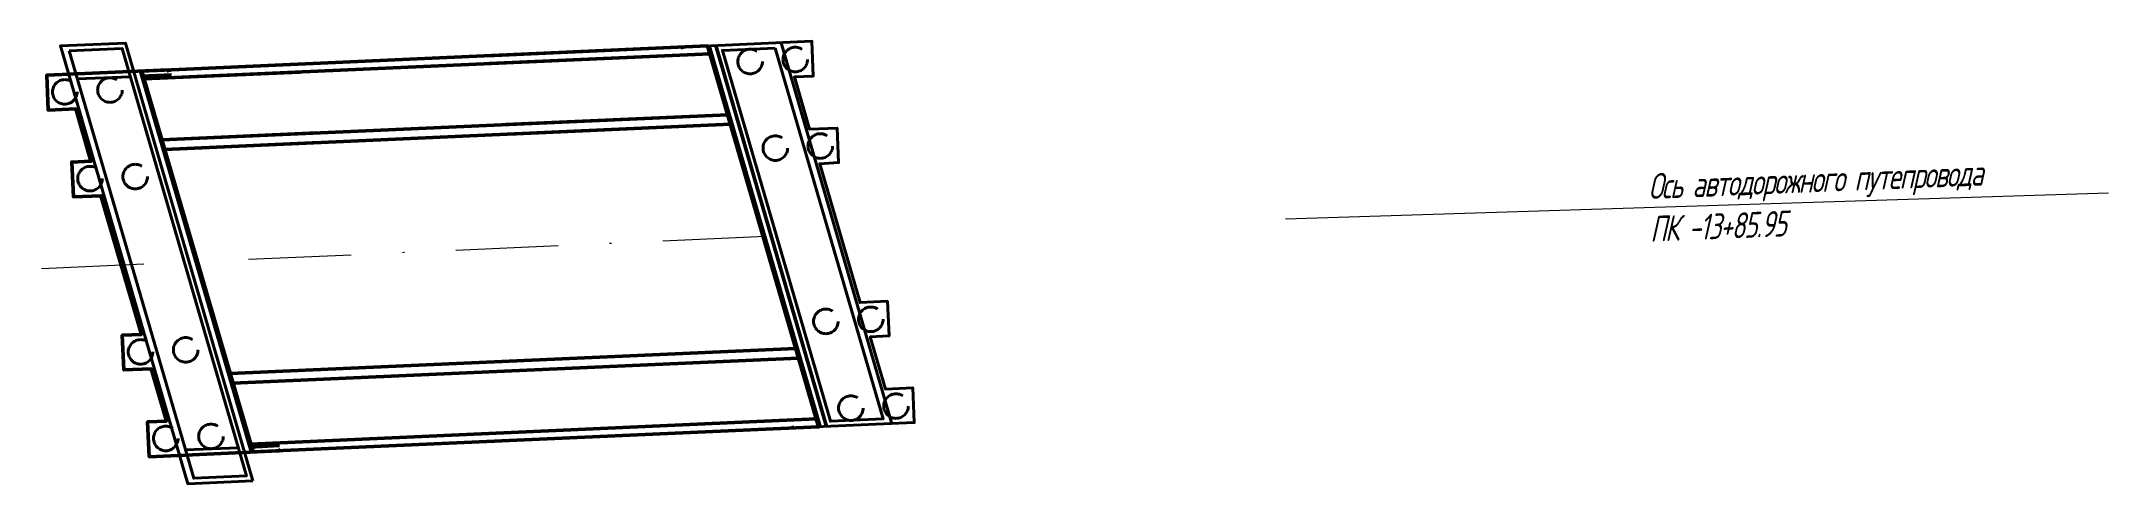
# Model space of a CAD drawing. Extents: x 9773 to 10230, y 10622 to 13580.
# Drawn here: x 9822.5 to 9923.2, y 11418.7 to 11440.2 of the extents above; entities that cross this region are included whole.
import ezdxf

# ---------------------------------------------------------------- set-up
doc = ezdxf.new("R2010")
doc.units = 0
for name, pattern in [('HIDDEN2', [4.7625, 3.175, -1.5875]), ('Перегон Техническая-Пассажирская новая от Раи$0$DASHDOT', [1, 0.5, -0.25, 0, -0.25]), ('Трасса новая с увязкой$0$DASHDOT', [1, 0.5, -0.25, 0, -0.25])]:
    doc.linetypes.add(name, pattern=pattern)
for name, color, linetype in [('HIDDEN', 6, 'HIDDEN2'), ('THIN', 142, 'Continuous'), ('Перегон Техническая-Пассажирская новая от Раи$0$Искусств_соор_12_01', 7, 'Continuous'), ('Трасса новая с увязкой$0$Искусств_соор_12_01', 7, 'Continuous')]:
    doc.layers.add(name, color=color, linetype=linetype)
doc.styles.add('СПДС09', font='spds.shx', dxfattribs={"width": 0.9, "oblique": 15, "height": 1.25})

msp = doc.modelspace()

# ---------------------------------------------------------------- texts
at = {"lineweight": 30, "insert": (9900.78, 11433.8), "char_height": 1.25, "attachment_point": 1, "rotation": 2.3426, "style": 'СПДС09'}
msp.add_mtext_dynamic_manual_height_columns('{\\Fspds|c204;\\Q15;\\T0.9;Ось автодорожного путепровода\\PПК -13+85.95}', width=46.7774, gutter_width=12.5, heights=[0], dxfattribs=at)

# ---------------------------------------------------------------- linework, layer by layer
at = {"layer": 'HIDDEN', "color": 5, "lineweight": 40}
for centre in [(9857.07, 11439.26), (9859.27, 11439.36), (9823.69, 11437.78), (9825.89, 11437.87), (9858.3, 11435.04), (9860.49, 11435.14), (9824.92, 11433.55), (9827.12, 11433.65), (9860.76, 11426.59), (9862.95, 11426.69), (9827.38, 11425.1), (9829.58, 11425.2), (9864.18, 11422.46), (9861.98, 11422.36), (9828.61, 11420.88), (9830.81, 11420.98)]:
    msp.add_circle(centre, 0.6, dxfattribs=at)
at = {"layer": 'THIN', "color": 5, "lineweight": 40}
for points in [[(9832.85, 11418.81), (9826.64, 11440.16), (9823.48, 11440.02), (9829.69, 11418.67)], [(9823.91, 11439.79), (9829.97, 11418.94), (9832.54, 11419.05), (9826.48, 11439.9)], [(9858.29, 11439.92), (9863.55, 11421.83), (9860.98, 11421.72), (9855.72, 11439.8)]]:
    msp.add_lwpolyline(points, close=True, dxfattribs=at)
for points in [[(9853.78, 11439.87), (9853.75, 11439.97), (9860.08, 11440.25), (9860.15, 11438.55), (9859.23, 11438.51), (9859.97, 11435.96), (9861.31, 11436.02), (9861.38, 11434.33), (9860.46, 11434.28), (9862.43, 11427.51), (9863.76, 11427.57), (9863.84, 11425.88), (9862.92, 11425.83), (9863.66, 11423.29), (9864.99, 11423.35), (9865.07, 11421.65), (9859.16, 11421.39), (9859.13, 11421.49)], [(9858.58, 11440.18), (9863.98, 11421.6)], [(9834.09, 11420.37), (9834.12, 11420.27), (9827.8, 11419.99), (9827.72, 11421.69), (9828.64, 11421.73), (9827.9, 11424.27), (9826.57, 11424.22), (9826.49, 11425.91), (9827.42, 11425.95), (9825.45, 11432.72), (9824.11, 11432.67), (9824.03, 11434.36), (9824.96, 11434.4), (9824.22, 11436.95), (9822.88, 11436.89), (9822.81, 11438.59), (9828.72, 11438.85), (9828.75, 11438.75)], [(9824.31, 11438.41), (9826.88, 11438.52)], [(9832.14, 11420.43), (9829.57, 11420.32)]]:
    msp.add_lwpolyline(points, dxfattribs=at)
at = {"layer": 'THIN', "color": 1, "lineweight": 40}
msp.add_lwpolyline([(9860.41, 11421.44), (9855, 11440.02), (9827.45, 11438.8), (9832.86, 11420.22)], close=True, dxfattribs=at)
for points in [[(9855.12, 11439.64), (9827.56, 11438.41)], [(9855.08, 11440.03), (9860.48, 11421.45)], [(9827.37, 11438.79), (9832.78, 11420.21)], [(9827.45, 11438.54), (9828.89, 11438.61)], [(9855.98, 11436.67), (9828.43, 11435.45)], [(9856.12, 11436.2), (9828.56, 11434.97)], [(9831.74, 11424.04), (9859.3, 11425.27)], [(9831.88, 11423.57), (9859.43, 11424.79)], [(9832.74, 11420.6), (9860.3, 11421.83)], [(9834.15, 11420.53), (9832.71, 11420.46)]]:
    msp.add_lwpolyline(points, dxfattribs=at)
at = {"layer": 'Перегон Техническая-Пассажирская новая от Раи$0$Искусств_соор_12_01', "color": 7, "lineweight": 20, "ltscale": 10}
msp.add_line((9883.15, 11431.59), (9923.24, 11432.86), dxfattribs=at)
at = {"layer": 'Перегон Техническая-Пассажирская новая от Раи$0$Искусств_соор_12_01', "color": 7, "lineweight": 50, "flags": 128}
msp.add_lwpolyline([(9860.41, 11421.44), (9855, 11440.02), (9827.45, 11438.8), (9832.86, 11420.22)], close=True, dxfattribs=at)
for points in [[(9855.12, 11439.64), (9827.56, 11438.41)], [(9855.08, 11440.03), (9860.48, 11421.45)], [(9827.37, 11438.79), (9832.78, 11420.21)], [(9827.45, 11438.54), (9828.89, 11438.61)], [(9855.98, 11436.67), (9828.43, 11435.45)], [(9856.12, 11436.2), (9828.56, 11434.97)], [(9831.74, 11424.04), (9859.3, 11425.27)], [(9831.88, 11423.57), (9859.43, 11424.79)], [(9832.74, 11420.6), (9860.3, 11421.83)], [(9834.15, 11420.53), (9832.71, 11420.46)]]:
    msp.add_lwpolyline(points, dxfattribs=at)
at = {"layer": 'Перегон Техническая-Пассажирская новая от Раи$0$Искусств_соор_12_01', "color": 5, "lineweight": 50, "flags": 128}
for points in [[(9855.4, 11440.04), (9860.8, 11421.46)], [(9834.09, 11420.37), (9834.12, 11420.27), (9827.8, 11419.99), (9827.72, 11421.69), (9828.64, 11421.73), (9827.9, 11424.27), (9826.57, 11424.22), (9826.49, 11425.91), (9827.42, 11425.95), (9825.45, 11432.72), (9824.11, 11432.67), (9824.03, 11434.36), (9824.96, 11434.4), (9824.22, 11436.95), (9822.88, 11436.89), (9822.81, 11438.59), (9828.72, 11438.85), (9828.75, 11438.75)]]:
    msp.add_lwpolyline(points, dxfattribs=at)
at = {"layer": 'Перегон Техническая-Пассажирская новая от Раи$0$Искусств_соор_12_01', "color": 7, "linetype": 'Перегон Техническая-Пассажирская новая от Раи$0$DASHDOT', "lineweight": 20, "ltscale": 10, "flags": 128}
msp.add_lwpolyline([(9822.55, 11429.17), (9859.84, 11430.83)], dxfattribs=at)
at = {"layer": 'Трасса новая с увязкой$0$Искусств_соор_12_01', "color": 7, "lineweight": 50, "flags": 128}
for points in [[(9835.03, 11439.13), (9827.45, 11438.8), (9832.86, 11420.22), (9860.41, 11421.44), (9855, 11440.02), (9844.26, 11439.54)], [(9855.12, 11439.64), (9844.36, 11439.16)], [(9855.08, 11440.03), (9860.48, 11421.45)], [(9827.37, 11438.79), (9832.78, 11420.21)], [(9827.45, 11438.54), (9828.89, 11438.61)], [(9835.14, 11438.75), (9827.56, 11438.41)], [(9855.98, 11436.67), (9845.18, 11436.19)], [(9856.12, 11436.2), (9845.32, 11435.72)], [(9835.96, 11435.78), (9828.43, 11435.45)], [(9836.09, 11435.31), (9828.56, 11434.97)], [(9831.74, 11424.04), (9859.3, 11425.27)], [(9831.88, 11423.57), (9859.43, 11424.79)], [(9832.74, 11420.6), (9860.3, 11421.83)], [(9834.15, 11420.53), (9832.71, 11420.46)]]:
    msp.add_lwpolyline(points, dxfattribs=at)
at = {"layer": 'Трасса новая с увязкой$0$Искусств_соор_12_01', "color": 5, "lineweight": 50, "flags": 128}
msp.add_lwpolyline([(9834.09, 11420.37), (9834.12, 11420.27), (9827.8, 11419.99), (9827.72, 11421.69), (9828.64, 11421.73), (9827.9, 11424.27), (9826.57, 11424.22), (9826.49, 11425.91), (9827.42, 11425.95), (9825.45, 11432.72), (9824.11, 11432.67), (9824.03, 11434.36), (9824.96, 11434.4), (9824.22, 11436.95), (9822.88, 11436.89), (9822.81, 11438.59), (9828.72, 11438.85), (9828.75, 11438.75)], dxfattribs=at)
at = {"layer": 'Трасса новая с увязкой$0$Искусств_соор_12_01', "color": 7, "linetype": 'Трасса новая с увязкой$0$DASHDOT', "lineweight": 20, "ltscale": 10, "flags": 128}
msp.add_lwpolyline([(9822.55, 11429.17), (9859.84, 11430.83)], dxfattribs=at)

msp.set_redraw_order([(e.dxf.handle, doc.entitydb.next_handle()) for e in msp.query("TEXT MTEXT ATTDEF DIMENSION ARC_DIMENSION")])  # texts and dimensions are drawn at this point

doc.saveas('drawing.dxf')
